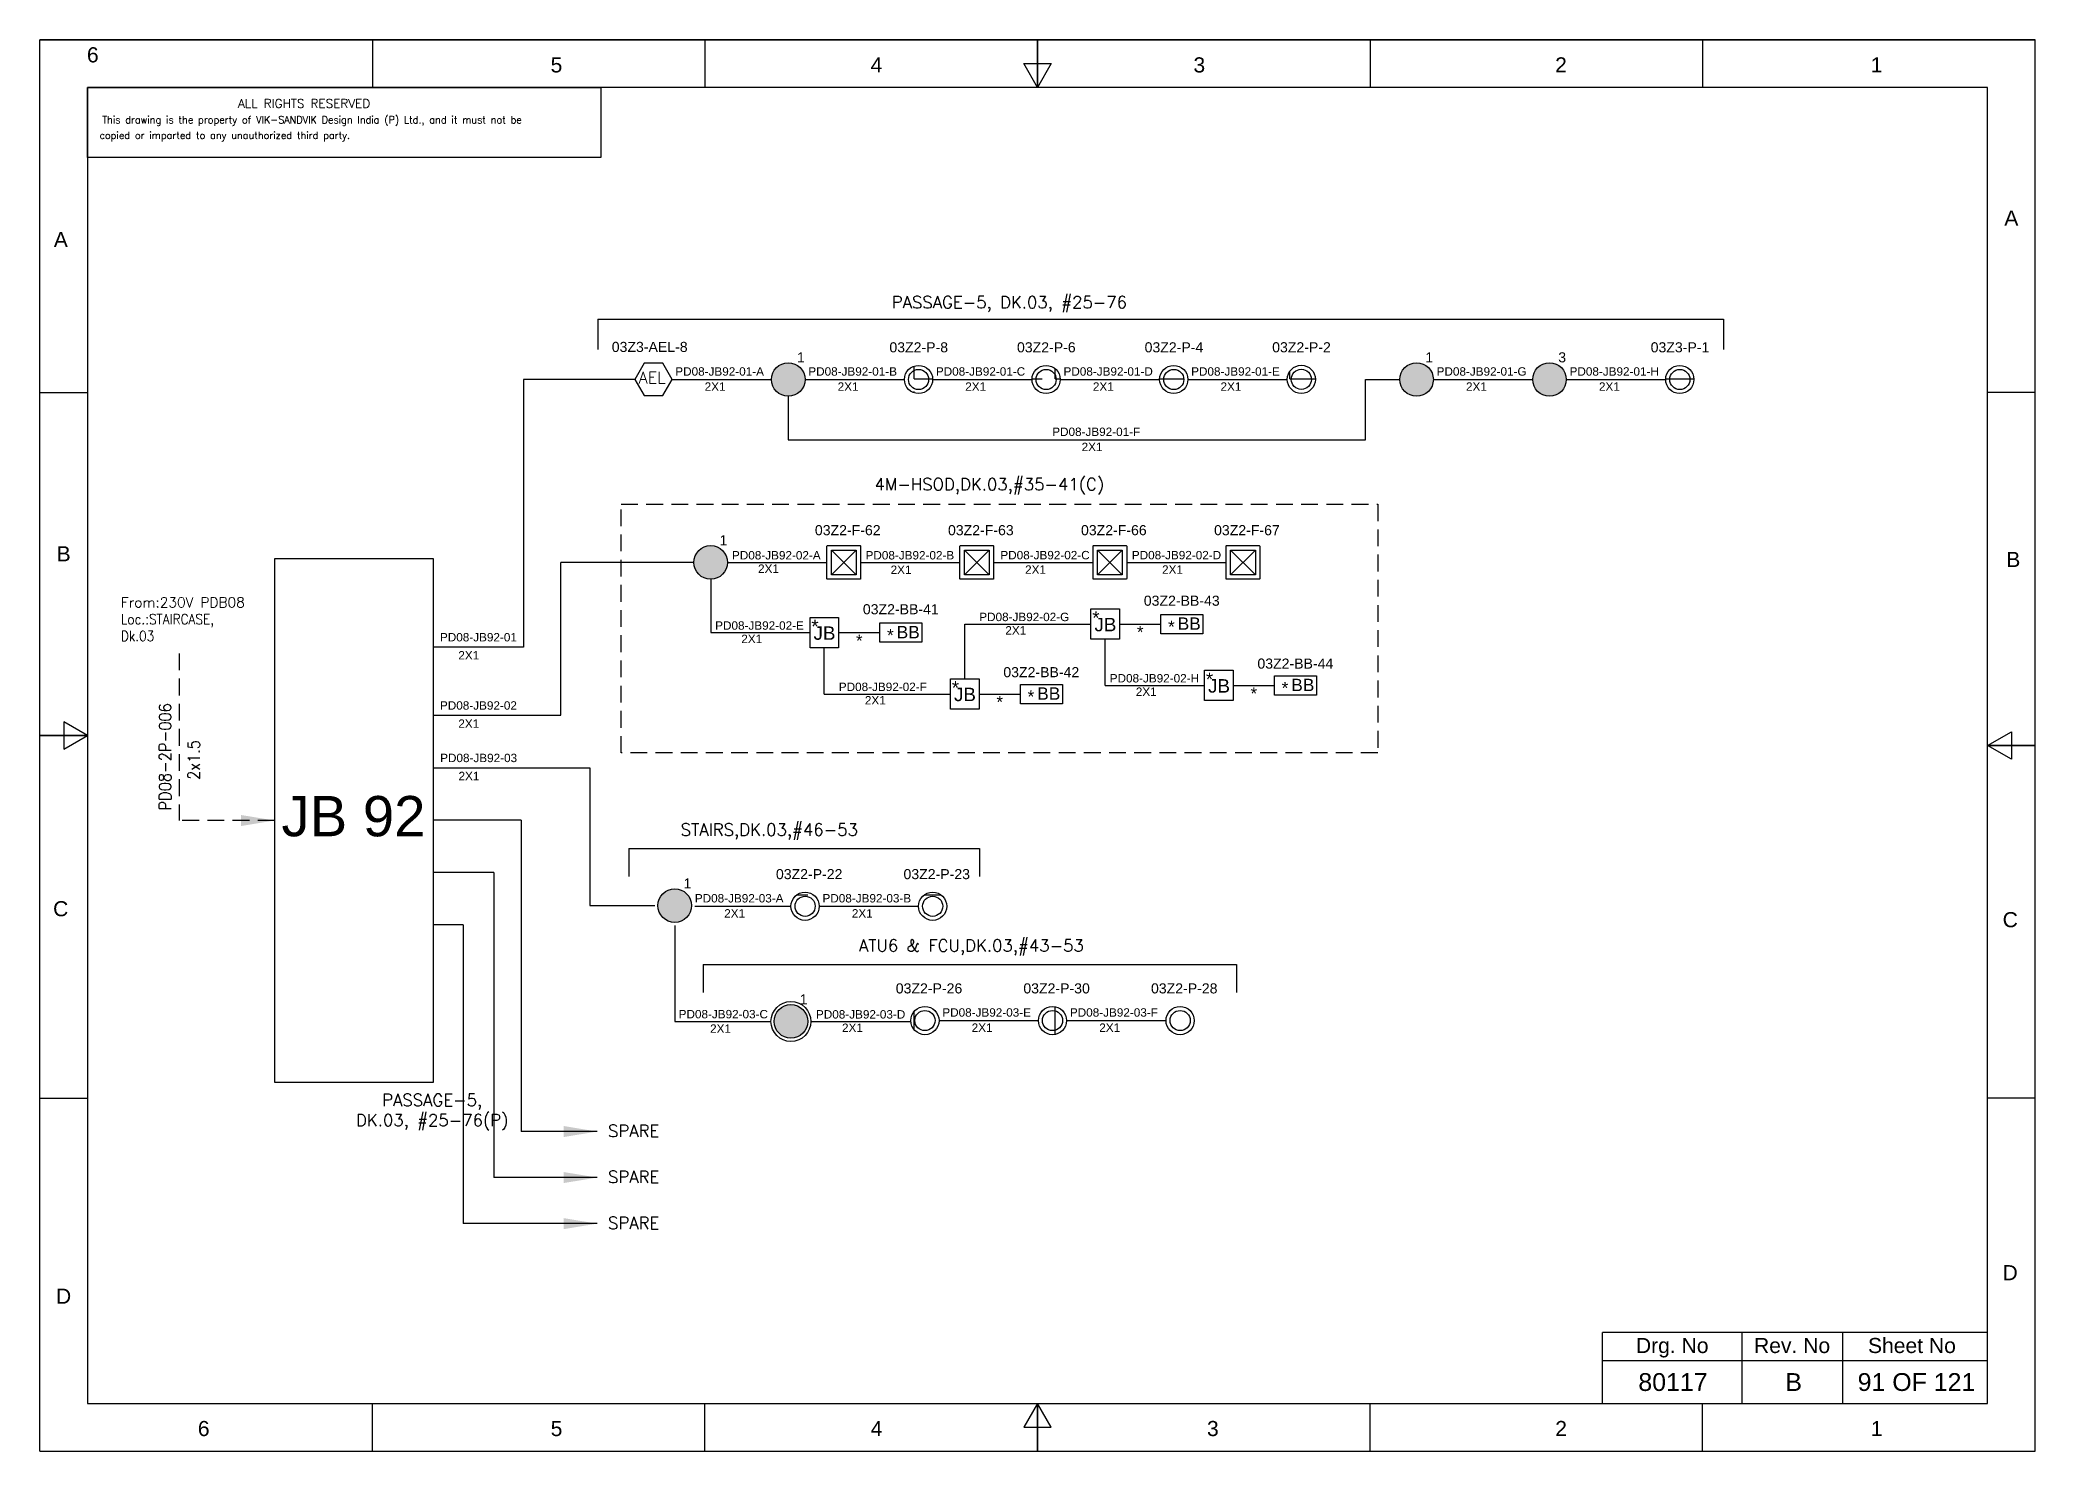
# Model space of a CAD drawing. Header units: inches. Extents: x -3311 to 1429, y -713 to 2436.
# Drawn here: x -1659.9 to -1362.9, y -152.6 to 57.4 of the extents above; entities that cross this region are included whole.
import ezdxf
from ezdxf.enums import TextEntityAlignment as Align

# ---------------------------------------------------------------- set-up
doc = ezdxf.new("R2010")
doc.units = ezdxf.units.IN
doc.linetypes.add('HIDDEN', pattern=[0.375, 0.25, -0.125])
doc.linetypes.add('SOLID', pattern=[0])
for name, color, linetype in [('BB', 7, 'Continuous'), ('Fmount', 7, 'Continuous'), ('LINE', 3, 'SOLID')]:
    doc.layers.add(name, color=color, linetype=linetype)
for name, color, linetype, lineweight in [('ELEC_TXT-025', 1, 'Continuous', 25), ('HEL-025', 1, 'Continuous', 25), ('HEL-035', 2, 'Continuous', 35)]:
    doc.layers.add(name, color=color, linetype=linetype, lineweight=lineweight)
doc.styles.add('_NORMAL', font='arial.ttf')
doc.styles.add('ROMAN S', font='romans.shx')
doc.styles.add('ROMANS', font='simplex.shx', dxfattribs={"width": 0.88})
doc.styles.get("Standard").update_dxf_attribs({"font": 'arial.ttf'})
doc.dimstyles.get("Standard").update_dxf_attribs({"dimtxt": 0.18, "dimasz": 0.18, "dimexe": 0.18, "dimexo": 0.0625, "dimgap": 0.09, "dimtad": 0, "dimtih": 1, "dimtoh": 1, "dimdec": 4, "dimzin": 0, "dimdsep": 46, "dimtxsty": 'Standard', "dimcen": 0.09, "dimadec": 0, "dimazin": 0, "dimtfac": 1, "dimtdec": 4, "dimtofl": 0, "dimtmove": 0, "dimatfit": 3, "dimfxl": 1, "dimtolj": 1, "dimtzin": 0, "dimarcsym": 0})
pattern_1 = [(0, (0, 0), (0, 6.985), [5.08, -1.905]), (90, (0, 0), (-6.985, 4e-16), [5.08, -1.905])]

msp = doc.modelspace()

# ---------------------------------------------------------------- texts
at = {"color": 7}
for s, height, p in [('PD08-JB92-01-A', 1.25, (-1565.29, 7.45, 0.03)), ('2X1', 1.25, (-1560.92, 5.2, 0.03)), ('PD08-JB92-01-B', 1.25, (-1545.49, 7.45)), ('2X1', 1.25, (-1541.12, 5.2)), ('PD08-JB92-01-C', 1.25, (-1526.5, 7.45, -0.05)), ('2X1', 1.25, (-1522.13, 5.2, -0.03)), ('PD08-JB92-01-D', 1.25, (-1507.5, 7.45, -0.05)), ('2X1', 1.25, (-1503.13, 5.2, -0.05)), ('PD08-JB92-01-E', 1.25, (-1488.5, 7.45, -0.08)), ('2X1', 1.25, (-1484.13, 5.2, -0.08)), ('PD08-JB92-01-G', 1.25, (-1451.96, 7.45, -0.03)), ('2X1', 1.25, (-1447.59, 5.2, -0.03)), ('PD08-JB92-01-H', 1.25, (-1432.17, 7.45, -0.03)), ('2X1', 1.25, (-1427.8, 5.2, -0.03)), ('PD08-JB92-01-F', 1.25, (-1509.18, -1.53)), ('2X1', 1.25, (-1504.81, -3.78)), ('PD08-JB92-02-A', 1.25, (-1556.85, -19.91, 0.03)), ('2X1', 1.25, (-1552.97, -21.91)), ('PD08-JB92-02-B', 1.25, (-1536.97, -19.91, 0.03)), ('PD08-JB92-02-C', 1.25, (-1516.9, -19.89, 0.08)), ('2X1', 1.25, (-1513.22, -22.04)), ('PD08-JB92-02-D', 1.25, (-1497.33, -19.89, 0.11)), ('2X1', 1.25, (-1492.83, -22.04)), ('2X1', 1.25, (-1533.24, -22.07, -0.03)), ('PD08-JB92-02-E', 1.25, (-1559.35, -30.37, 0.03)), ('PD08-JB92-02-G', 1.25, (-1520.04, -29.09, 0.03)), ('PD08-JB92-01', 1.25, (-1600.32, -32.11)), ('2X1', 1.25, (-1555.47, -32.36)), ('*', 1.8, (-1538.39, -32.9)), ('2X1', 1.25, (-1516.16, -31.09)), ('*', 1.8, (-1496.57, -31.62)), ('2X1', 1.25, (-1597.59, -34.8)), ('PD08-JB92-02-F', 1.25, (-1540.95, -39.5, 0.03)), ('PD08-JB92-02-H', 1.25, (-1500.62, -38.22, 0.03)), ('PD08-JB92-02', 1.25, (-1600.32, -42.27)), ('2X1', 1.25, (-1537.07, -41.5)), ('*', 1.8, (-1517.48, -42.03)), ('2X1', 1.25, (-1496.74, -40.22)), ('*', 1.8, (-1479.66, -40.76)), ('2X1', 1.25, (-1597.59, -44.97)), ('PD08-JB92-03', 1.25, (-1600.29, -50.08)), ('2X1', 1.25, (-1597.56, -52.77)), ('PD08-JB92-03-A', 1.25, (-1562.38, -70.97)), ('PD08-JB92-03-B', 1.25, (-1543.38, -70.97)), ('2X1', 1.25, (-1558.01, -73.22)), ('2X1', 1.25, (-1539.01, -73.22)), ('PD08-JB92-03-C', 1.25, (-1564.79, -88.22, 0.16)), ('PD08-JB92-03-D', 1.25, (-1544.35, -88.25, 0.03)), ('2X1', 1.25, (-1540.47, -90.25)), ('PD08-JB92-03-E', 1.25, (-1525.54, -87.97)), ('2X1', 1.25, (-1521.17, -90.23)), ('PD08-JB92-03-F', 1.25, (-1506.55, -87.97)), ('2X1', 1.25, (-1502.18, -90.23)), ('2X1', 1.25, (-1560.11, -90.37))]:
    msp.add_text(s, height=height, dxfattribs=at).set_placement(p)
at = {"color": 7, "lineweight": 30}
msp.add_text('JB 92 ', height=6, dxfattribs=at).set_placement((-1612.03, -58.12), align=Align.MIDDLE_CENTER)
at = {"color": 7}
for s, height, p in [('Drg. No', 2.246, (-1416.89, -136.92)), ('Rev. No', 2.246, (-1399.05, -136.92)), ('Sheet No', 2.246, (-1381.21, -136.92)), ('80117', 2.653, (-1416.78, -142.36)), ('B', 2.65, (-1398.81, -142.36)), ('91 OF 121', 2.653, (-1380.53, -142.36))]:
    msp.add_text(s, height=height, dxfattribs=at).set_placement(p, align=Align.MIDDLE_CENTER)
at = {"insert": (-1533.07, 19.28), "char_height": 1.8, "width": 80.3537, "attachment_point": 1, "style": '_NORMAL'}
msp.add_mtext('{\\Fromans|c0;\\C2;PASSAGE-5, DK.03, #25-76}', dxfattribs=at)
at = {"color": 7, "char_height": 1.8, "attachment_point": 1, "style": '_NORMAL'}
for s, insert, width in [('{\\Fromans|c0;\\C2;4M-HSOD,DK.03,#35-41(C)}', (-1535.63, -7.82, 0.22), 74.3987), ('{\\Fromans|c0;\\C2;STAIRS,DK.03,#46-53}', (-1564.49, -59.23, 0.22), 74.1776), ('{\\Fromans|c0;\\C2;ATU6 & FCU,DK.03,#43-53}', (-1537.96, -76.48, 0.22), 74.1776), ('{\\Fromans|c0;\\C2;SPARE}', (-1575.3, -104.07), 8.1658), ('{\\Fromans|c0;\\C2;SPARE}', (-1575.3, -110.93), 8.1658), ('{\\Fromans|c0;\\C2;SPARE}', (-1575.3, -117.78), 8.1658)]:
    msp.add_mtext(s, dxfattribs=dict(at, insert=insert, width=width))
at = {"color": 7, "insert": (-1647.82, -25.55), "char_height": 1.5, "width": 36.8884, "attachment_point": 1}
msp.add_mtext('{\\Fromans|c0;\\C2;From:230V PDB08 \\P\\Fsimplex|c0;\\W0.88;Loc.:STAIRCASE,      \\PDk.03}', dxfattribs=at)
at = {"color": 7, "insert": (-1642.14, -57.27), "char_height": 1.8, "width": 17.1296, "attachment_point": 1, "rotation": 90, "style": '_NORMAL'}
msp.add_mtext('{\\Fromans|c0;\\W0.88;PD08-2P-006}', dxfattribs=at)
at = {"color": 7, "insert": (-1637.87, -52.71), "char_height": 1.8, "attachment_point": 1, "rotation": 90, "style": '_NORMAL'}
msp.add_mtext('{\\Fsimplex|c0;\\W0.88;2x1.5}', dxfattribs=at)
at = {"color": 7, "insert": (-1612.82, -99.48), "char_height": 1.8, "attachment_point": 1, "style": '_NORMAL'}
msp.add_mtext('\\pxqc;{\\Fromans|c0;\\C2;PASSAGE-5, \\PDK.03, #25-76(P)}', dxfattribs=at)

# ---------------------------------------------------------------- blocks, each defined once
blk = doc.blocks.new('bunk_light')
blk.add_lwpolyline([(17773, 202986), (18112, 202986), (18112, 202830), (17773, 202830)], close=True)
at = {"char_height": 100, "attachment_point": 1}
for s, insert in [('*', (17831, 202937)), ('BB', (17909, 202962))]:
    blk.add_mtext_dynamic_manual_height_columns(s, width=182.6, gutter_width=7.5, heights=[0], dxfattribs=dict(at, insert=insert))
blk = doc.blocks.new('LED_BUNK _LIGHT')
at = {"xscale": 0.8, "yscale": 0.8, "zscale": 0.8}
blk.add_blockref('bunk_light', (4436, 38936), dxfattribs=at)
at = {"style": 'ROMAN S', "width": 0.7}
blk.add_attdef('TAG_NO:', text='', height=250, dxfattribs=at).set_placement((18767, 201415), align=Align.CENTER)
blk = doc.blocks.new('fr')
at = {"color": 7, "linetype": 'Continuous'}
for p, q in [((33763.99, 4500.4), (33466.99, 4500.4)), ((33466.99, 4500.4), (33763.99, 4500.4)), ((33466.99, 4290.33), (33466.99, 4500.4)), ((33516.49, 4500.4), (33516.49, 4493.33)), ((33565.99, 4500.4), (33565.99, 4493.33)), ((33615.49, 4500.4), (33615.49, 4493.33)), ((33615.49, 4493.33), (33615.49, 4500.4)), ((33615.49, 4500.4), (33615.49, 4493.33)), ((33664.99, 4500.4), (33664.99, 4493.33)), ((33714.49, 4500.4), (33714.49, 4493.33)), ((33763.99, 4290.33), (33763.99, 4500.4)), ((33763.99, 4290.33), (33763.99, 4500.4)), ((33615.49, 4493.33), (33613.45, 4496.87)), ((33613.45, 4496.87), (33617.53, 4496.87)), ((33617.53, 4496.87), (33615.49, 4493.33)), ((33756.92, 4493.33), (33474.06, 4493.33)), ((33474.06, 4493.33), (33474.06, 4297.41)), ((33756.92, 4297.41), (33756.92, 4493.33)), ((33466.99, 4447.89), (33474.06, 4447.89)), ((33763.99, 4447.89), (33756.92, 4447.89)), ((33474.06, 4396.87), (33470.53, 4398.91)), ((33470.53, 4398.91), (33470.53, 4394.83)), ((33466.99, 4396.87), (33474.06, 4396.87)), ((33474.06, 4396.87), (33466.99, 4396.87)), ((33466.99, 4396.87), (33474.06, 4396.87)), ((33470.53, 4394.83), (33474.06, 4396.87)), ((33756.92, 4395.37), (33760.45, 4397.41)), ((33760.45, 4397.41), (33760.45, 4393.33)), ((33763.99, 4395.37), (33756.92, 4395.37)), ((33760.45, 4393.33), (33756.92, 4395.37)), ((33756.92, 4395.37), (33763.99, 4395.37)), ((33763.99, 4395.37), (33756.92, 4395.37)), ((33466.99, 4342.85), (33474.06, 4342.85)), ((33763.99, 4342.85), (33756.92, 4342.85)), ((33474.06, 4297.41), (33756.92, 4297.41)), ((33516.49, 4290.33), (33516.49, 4297.41)), ((33565.99, 4290.33), (33565.99, 4297.41)), ((33615.49, 4297.41), (33613.45, 4293.87)), ((33615.49, 4290.33), (33615.49, 4297.41)), ((33617.53, 4293.87), (33615.49, 4297.41)), ((33615.49, 4297.41), (33615.49, 4290.33)), ((33615.49, 4290.33), (33615.49, 4297.41)), ((33664.99, 4290.33), (33664.99, 4297.41)), ((33714.49, 4290.33), (33714.49, 4297.41)), ((33613.45, 4293.87), (33617.53, 4293.87)), ((33466.99, 4290.33), (33763.99, 4290.33)), ((33466.99, 4290.33), (33763.99, 4290.33))]:
    blk.add_line(p, q, dxfattribs=at)
at = {"color": 7, "style": '_NORMAL'}
for s, p in [('6', (33474.86, 4498.18)), ('5', (33543.88, 4496.68)), ('4', (33591.52, 4496.68)), ('3', (33639.57, 4496.68)), ('2', (33693.41, 4496.68)), ('1', (33740.39, 4496.68)), ('A', (33760.45, 4473.88)), ('A', (33470.1, 4470.68)), ('B', (33470.52, 4423.9)), ('B', (33760.74, 4423.06)), ('C', (33470.08, 4371.07)), ('C', (33760.29, 4369.44)), ('D', (33760.27, 4316.89)), ('D', (33470.51, 4313.39)), ('6', (33491.37, 4293.69)), ('5', (33543.89, 4293.69)), ('4', (33591.53, 4293.69)), ('3', (33641.59, 4293.69)), ('2', (33693.43, 4293.69)), ('1', (33740.41, 4293.69))]:
    blk.add_text(s, height=2.25, dxfattribs=at).set_placement(p, align=Align.MIDDLE_CENTER)
blk = doc.blocks.new('A$C4BAD7D21')
at = {"layer": 'HEL-025'}
blk.add_lwpolyline([(-34000, 0), (-34000, 2086), (-18714, 2086), (-18714, 0)], close=True, dxfattribs=at)
at = {"layer": 'HEL-025', "style": 'ROMANS'}
for s, p in [('This drawing is the property of VIK-SANDVIK Design India (P) Ltd., and it must not be', (-33558, 1016)), (' copied or imparted to any unauthorized third party.', (-33785, 550))]:
    blk.add_text(s, height=210, dxfattribs=at).set_placement(p)
at = {"layer": 'HEL-035', "style": 'ROMANS'}
blk.add_text('     ALL RIGHTS RESERVED', height=262.5, dxfattribs=at).set_placement((-30497, 1476))
blk = doc.blocks.new('FIXED_KEY_SWITCH')
h = blk.add_hatch(color=1)
h.dxf.hatch_style = 1
edge = h.paths.add_edge_path()
edge.add_arc((848.13, 1737.46), 2.5, 0, 360)
at = {"color": 1}
blk.add_circle((848.13, 1737.46), 2.5, dxfattribs=at)
at = {"color": 7, "insert": (849.44, 1741.5), "char_height": 1.5, "attachment_point": 1, "style": '_NORMAL'}
blk.add_mtext_dynamic_manual_height_columns('1', width=1.5, gutter_width=7.5, heights=[0], dxfattribs=at)
blk = doc.blocks.new('SWT')
blk.add_blockref('FIXED_KEY_SWITCH', (0, 0))
blk.add_attdef('TAG_NO', (844.55, 1741.11), '', height=1.5)
blk = doc.blocks.new('LED FLUSH MOUNT')
for p, q in [((114818, 79432), (114604, 79219)), ((114604, 79432), (114818, 79219))]:
    blk.add_line(p, q)
blk.add_lwpolyline([(114572, 79470), (114850, 79470, -0.414214), (114856, 79464), (114856, 79186, -0.414214), (114850, 79180), (114572, 79180, -0.414214), (114566, 79186), (114566, 79464, -0.414214)], format="xyb", close=True)
blk.add_lwpolyline([(114604, 79432), (114818, 79432), (114818, 79219), (114604, 79219)], close=True)
blk = doc.blocks.new('LED Flush Mounted Light 22W')
blk.add_blockref('LED FLUSH MOUNT', (0, 0))
at = {"style": 'ROMANS', "width": 0.7}
blk.add_attdef('TAG_NO.:', (113905, 79579), '', height=250, dxfattribs=at)
blk = doc.blocks.new('1')
h = blk.add_hatch()
h.set_pattern_fill('ANGLE', color=6)
h.set_pattern_definition(pattern_1)
h.paths.add_polyline_path([(303.23, 2044.43, 1), (306.22, 2044.43, 1)], flags=0)
h.paths.add_polyline_path([(302.63, 2044.43, 1), (306.83, 2044.43, 1)])
h.paths.add_polyline_path([(306.22, 2044.43, -1), (303.23, 2044.43, -1)], flags=16)
h = blk.add_hatch()
h.set_pattern_fill('ANGLE', color=6)
h.set_pattern_definition(pattern_1)
h.paths.add_polyline_path([(303.23, 2044.43, 1), (306.22, 2044.43, 1)])
at = {"color": 6}
for radius in [2.1, 1.5]:
    blk.add_circle((304.73, 2044.43), radius, dxfattribs=at)
blk = doc.blocks.new('LED PENDENT LIGHT 15W')
blk.add_blockref('1', (0, 0))
blk.add_attdef('TAG_NO', (301.63, 2048.1), '', height=1.5)
blk = doc.blocks.new('AEL')
at = {"color": 4}
blk.add_lwpolyline([(989.98, -190.09), (992.75, -190.09), (994.14, -187.69), (992.75, -185.28), (989.98, -185.28), (988.59, -187.69)], close=True, dxfattribs=at)
at = {"color": 4, "style": 'ROMANS'}
blk.add_text('AEL', height=1.725, dxfattribs=at).set_placement((989.2, -188.27))
blk = doc.blocks.new('AEL_L')
blk.add_blockref('AEL', (0, 0))
blk.add_attdef('TAG_NO', (986.55, -183.59), '', height=1.5)
blk = doc.blocks.new('JB')
blk.add_lwpolyline([(1661.35, 1973.02), (1665.59, 1973.02), (1665.59, 1968.5), (1661.35, 1968.5)], close=True)
at = {"color": 7}
for s, p in [('*', (1661.54, 1970.68)), ('JB', (1661.87, 1969.69))]:
    blk.add_text(s, height=2, dxfattribs=at).set_placement(p)
blk = doc.blocks.new('JB_FOR_BUNKLIGHT')
blk.add_blockref('JB', (0, 0))
blk.add_attdef('TAG_NO:', (1659.46, 1975.19), '', height=1.5)
blk = doc.blocks.new('LHS_SWITCH')
h = blk.add_hatch(color=1)
h.dxf.hatch_style = 1
edge = h.paths.add_edge_path()
edge.add_arc((2067.22, 3641.35), 2, 0, 360)
at = {"color": 1}
blk.add_circle((2067.22, 3641.35), 2, dxfattribs=at)
at = {"color": 7, "insert": (2068.26, 3644.59), "char_height": 1.2, "attachment_point": 1, "style": '_NORMAL'}
blk.add_mtext_dynamic_manual_height_columns('3', width=1.5, gutter_width=7.5, heights=[0], dxfattribs=at)

# ---------------------------------------------------------------- linework, layer by layer
for p, q in [((-1587.89, 6.88), (-1587.89, -32.95)), ((-1571.33, 6.88, 0.03), (-1587.89, 6.88, 0.03)), ((-1624.94, -19.82), (-1624.94, -97.72)), ((-1601.3, -19.82), (-1624.94, -19.82)), ((-1601.3, -97.72), (-1601.3, -19.82)), ((-1582.31, -43.11), (-1582.31, -20.35)), ((-1499.17, -29.53), (-1493.03, -29.53)), ((-1540.99, -30.8), (-1534.85, -30.8)), ((-1587.89, -32.95), (-1601.3, -32.95)), ((-1520.08, -39.94), (-1513.94, -39.94)), ((-1482.26, -38.66), (-1476.12, -38.66)), ((-1601.3, -43.11), (-1582.31, -43.11)), ((-1588.24, -58.72), (-1601.3, -58.72)), ((-1588.24, -58.72), (-1588.24, -105.07)), ((-1572.21, -62.94, -0.05), (-1520.03, -62.94, -0.05)), ((-1592.31, -66.52), (-1601.3, -66.52)), ((-1592.31, -66.52), (-1592.31, -111.92)), ((-1596.88, -74.32), (-1601.3, -74.32)), ((-1596.88, -74.32), (-1596.88, -118.78)), ((-1565.37, -74.4), (-1565.37, -88.69)), ((-1561.13, -80.2, -0.05), (-1481.73, -80.2, -0.05)), ((-1624.94, -97.72), (-1601.3, -97.72))]:
    msp.add_line(p, q)
at = {"color": 7, "linetype": 'Continuous'}
for p, q in [((-1369.95, -134.97), (-1427.27, -134.97)), ((-1427.27, -145.57), (-1427.27, -134.97)), ((-1406.49, -145.57), (-1406.49, -134.97)), ((-1391.48, -145.57), (-1391.48, -134.97)), ((-1427.27, -139.15), (-1369.95, -139.15))]:
    msp.add_line(p, q, dxfattribs=at)
at = {"linetype": 'HIDDEN', "ltscale": 10}
msp.add_lwpolyline([(-1573.37, -11.69), (-1460.72, -11.69), (-1460.72, -48.7), (-1573.37, -48.7)], close=True, dxfattribs=at)
msp.add_lwpolyline([(-1639.15, -33.89), (-1639.15, -58.77)], dxfattribs=at)
at = {"layer": 'LINE', "color": 0}
for p, q in [((-1576.83, 15.85), (-1576.83, 11.35)), ((-1576.83, 15.85), (-1409.28, 15.85)), ((-1409.28, 15.85), (-1409.28, 11.35)), ((-1565.78, 6.88, 0.03), (-1550.98, 6.88, 0.03)), ((-1545.98, 6.88), (-1531.19, 6.88)), ((-1526.99, 6.88, -0.03), (-1512.19, 6.88, -0.03)), ((-1507.99, 6.88, -0.05), (-1493.2, 6.88, -0.05)), ((-1489, 6.88, -0.08), (-1474.2, 6.88, -0.08)), ((-1462.56, -2.1), (-1462.56, 6.88)), ((-1462.56, 6.88), (-1457.45, 6.88)), ((-1452.45, 6.88), (-1437.66, 6.88)), ((-1432.66, 6.88), (-1417.86, 6.88)), ((-1548.48, 4.38), (-1548.48, -2.1)), ((-1548.48, -2.1), (-1462.56, -2.1)), ((-1557.52, -20.35), (-1542.72, -20.35)), ((-1537.71, -20.35), (-1522.92, -20.35)), ((-1517.91, -20.35), (-1503.11, -20.35)), ((-1498.1, -20.35), (-1483.3, -20.35)), ((-1560.02, -22.85), (-1560.02, -30.8)), ((-1522.2, -37.68), (-1522.2, -29.53)), ((-1522.2, -29.53), (-1503.4, -29.53)), ((-1560.02, -30.8), (-1545.22, -30.8)), ((-1501.29, -38.66), (-1501.29, -31.78)), ((-1543.11, -39.94), (-1543.11, -33.06)), ((-1543.11, -39.94), (-1524.31, -39.94)), ((-1501.29, -38.66), (-1486.49, -38.66)), ((-1601.27, -50.92), (-1578.01, -50.92)), ((-1572.21, -62.94, -0.05), (-1572.21, -67.13, -0.05)), ((-1520.03, -62.94, -0.05), (-1520.03, -67.13, -0.05)), ((-1578.01, -71.43), (-1568.35, -71.43)), ((-1562.4, -71.54), (-1548.07, -71.54)), ((-1543.87, -71.54), (-1529.08, -71.54)), ((-1561.13, -80.2, -0.05), (-1561.13, -84.39, -0.05)), ((-1481.73, -80.2, -0.05), (-1481.73, -84.39, -0.05)), ((-1565.37, -88.69), (-1551.05, -88.69)), ((-1545.1, -88.69), (-1530.23, -88.69)), ((-1526.03, -88.55), (-1511.24, -88.55)), ((-1507.04, -88.55), (-1492.24, -88.55))]:
    msp.add_line(p, q, dxfattribs=at)
at = {"layer": 'LINE', "color": 7}
for p, q in [((-1562.52, -20.35), (-1582.31, -20.35)), ((-1578.01, -50.92), (-1578.01, -71.43))]:
    msp.add_line(p, q, dxfattribs=at)
at = {"layer": 'LINE', "color": 0}
msp.add_circle((-1548.08, -88.69), 2.97, dxfattribs=at)

# ---------------------------------------------------------------- block references
for name, p in [('fr', (-35126.86, -4442.97)), ('SWT', (-2396.61, -1730.58)), ('SWT', (-2303.08, -1730.58)), ('SWT', (-2408.15, -1757.81)), ('JB_FOR_BUNKLIGHT', (-3206.58, -2001.56)), ('JB_FOR_BUNKLIGHT', (-3164.76, -2000.29)), ('JB_FOR_BUNKLIGHT', (-3185.67, -2010.69)), ('JB_FOR_BUNKLIGHT', (-3147.85, -2009.42)), ('SWT', (-2413.5, -1808.89)), ('SWT', (-2396.21, -1826.14))]:
    msp.add_blockref(name, p)
ref = msp.add_blockref('AEL_L', (-2559.92, 194.57, 0.03))
ref.add_attrib('TAG_NO', '03Z3-AEL-8', (-1574.75, 10.98, 0.03), dxfattribs={"color": 4, "height": 1.5})
ref = msp.add_blockref('LED PENDENT LIGHT 15W', (-1833.81, -2037.55))
ref.add_attrib('TAG_NO', '03Z2-P-8', (-1533.42, 10.92), dxfattribs={"height": 1.5})
ref = msp.add_blockref('LED PENDENT LIGHT 15W', (-1814.82, -2037.55, -0.03))
ref.add_attrib('TAG_NO', '03Z2-P-6', (-1514.43, 10.92, -0.03), dxfattribs={"height": 1.5})
ref = msp.add_blockref('LED PENDENT LIGHT 15W', (-1795.82, -2037.55, -0.05))
ref.add_attrib('TAG_NO', '03Z2-P-4', (-1495.43, 10.92, -0.05), dxfattribs={"height": 1.5})
ref = msp.add_blockref('LED PENDENT LIGHT 15W', (-1776.83, -2037.53, -0.05))
ref.add_attrib('TAG_NO', '03Z2-P-2', (-1476.44, 10.93, -0.05), dxfattribs={"height": 1.5})
ref = msp.add_blockref('LED PENDENT LIGHT 15W', (-1720.49, -2037.55))
ref.add_attrib('TAG_NO', '03Z3-P-1', (-1420.1, 10.92), dxfattribs={"height": 1.5})
ref = msp.add_blockref('LED PENDENT LIGHT 15W', (-1850.7, -2115.97))
ref.add_attrib('TAG_NO', '03Z2-P-22', (-1550.31, -67.5), dxfattribs={"height": 1.5})
ref = msp.add_blockref('LED PENDENT LIGHT 15W', (-1831.71, -2115.97))
ref.add_attrib('TAG_NO', '03Z2-P-23', (-1531.32, -67.5), dxfattribs={"height": 1.5})
ref = msp.add_blockref('LED PENDENT LIGHT 15W', (-1832.86, -2132.98))
ref.add_attrib('TAG_NO', '03Z2-P-26', (-1532.47, -84.51), dxfattribs={"height": 1.5})
ref = msp.add_blockref('LED PENDENT LIGHT 15W', (-1813.87, -2132.98))
ref.add_attrib('TAG_NO', '03Z2-P-30', (-1513.48, -84.51), dxfattribs={"height": 1.5})
ref = msp.add_blockref('LED PENDENT LIGHT 15W', (-1794.87, -2132.98))
ref.add_attrib('TAG_NO', '03Z2-P-28', (-1494.48, -84.51), dxfattribs={"height": 1.5})
at = {"layer": 'BB'}
ref = msp.add_blockref('LED_BUNK _LIGHT', (-1964.64, -4667.89), dxfattribs=dict(at, xscale=0.02304, yscale=0.02304, zscale=0.02304))
ref.add_attrib('TAG_NO:', '03Z2-BB-41', dxfattribs={"layer": '0', "height": 1.5}).set_placement((-1531.72, -28.52, 0), align=Align.BOTTOM_CENTER)
ref = msp.add_blockref('LED_BUNK _LIGHT', (-1922.81, -4666.62), dxfattribs=dict(at, xscale=0.02304, yscale=0.02304, zscale=0.02304))
ref.add_attrib('TAG_NO:', '03Z2-BB-43', dxfattribs={"layer": '0', "height": 1.5}).set_placement((-1489.9, -27.25, 0), align=Align.BOTTOM_CENTER)
ref = msp.add_blockref('LED_BUNK _LIGHT', (-1905.9, -4675.75), dxfattribs=dict(at, xscale=0.02304, yscale=0.02304, zscale=0.02304))
ref.add_attrib('TAG_NO:', '03Z2-BB-44', dxfattribs={"layer": '0', "height": 1.5}).set_placement((-1472.99, -36.61, 0), align=Align.BOTTOM_CENTER)
ref = msp.add_blockref('LED_BUNK _LIGHT', (-1943.72, -4677.03), dxfattribs=dict(at, xscale=0.02304, yscale=0.02304, zscale=0.02304))
ref.add_attrib('TAG_NO:', '03Z2-BB-42', dxfattribs={"layer": '0', "height": 1.5}).set_placement((-1510.81, -37.89, 0), align=Align.BOTTOM_CENTER)
at = {"layer": 'ELEC_TXT-025', "color": 0, "xscale": 0.005, "yscale": 0.005, "zscale": 0.005}
msp.add_blockref('A$C4BAD7D21', (-1482.8, 39.93), dxfattribs=at)
at = {"layer": 'Fmount'}
ref = msp.add_blockref('LED Flush Mounted Light 22W', (-3522.42, -1391.09), dxfattribs=dict(at, xscale=0.01728, yscale=0.01728, zscale=0.01728))
ref.add_attrib('TAG_NO.:', '03Z2-F-62', dxfattribs={"layer": '0', "height": 1.5}).set_placement((-1544.51, -16.75), align=Align.BOTTOM_LEFT)
ref = msp.add_blockref('LED Flush Mounted Light 22W', (-3502.62, -1391.09), dxfattribs=dict(at, xscale=0.01728, yscale=0.01728, zscale=0.01728))
ref.add_attrib('TAG_NO.:', '03Z2-F-63', dxfattribs={"layer": '0', "height": 1.5}).set_placement((-1524.7, -16.75), align=Align.BOTTOM_LEFT)
ref = msp.add_blockref('LED Flush Mounted Light 22W', (-3482.81, -1391.09), dxfattribs=dict(at, xscale=0.01728, yscale=0.01728, zscale=0.01728))
ref.add_attrib('TAG_NO.:', '03Z2-F-66', dxfattribs={"layer": '0', "height": 1.5}).set_placement((-1504.9, -16.75), align=Align.BOTTOM_LEFT)
ref = msp.add_blockref('LED Flush Mounted Light 22W', (-3463, -1391.09), dxfattribs=dict(at, xscale=0.01728, yscale=0.01728, zscale=0.01728))
ref.add_attrib('TAG_NO.:', '03Z2-F-67', dxfattribs={"layer": '0', "height": 1.5}).set_placement((-1485.09, -16.75), align=Align.BOTTOM_LEFT)
at = {"layer": 'LINE', "color": 7, "xscale": 1.25, "yscale": 1.25, "zscale": 1.25}
msp.add_blockref('LHS_SWITCH', (-4019.18, -4544.81), dxfattribs=at)

msp.set_redraw_order([(e.dxf.handle, doc.entitydb.next_handle()) for e in msp.query("TEXT MTEXT ATTDEF DIMENSION ARC_DIMENSION")])  # texts and dimensions are drawn at this point

# ---------------------------------------------------------------- leaders
at = {"linetype": 'HIDDEN', "ltscale": 10}
msp.add_leader([(-1624.94, -58.77), (-1639.15, -58.77)], dimstyle='Standard', override={"dimasz": 5, "dimarcsym": 1}, dxfattribs=at)
for points in [[(-1576.92, -105.07), (-1588.24, -105.07)], [(-1576.92, -111.92), (-1592.31, -111.92)], [(-1576.92, -118.78), (-1596.88, -118.78)]]:
    msp.add_leader(points, dimstyle='Standard', override={"dimasz": 5, "dimarcsym": 1})

doc.saveas('drawing.dxf')
